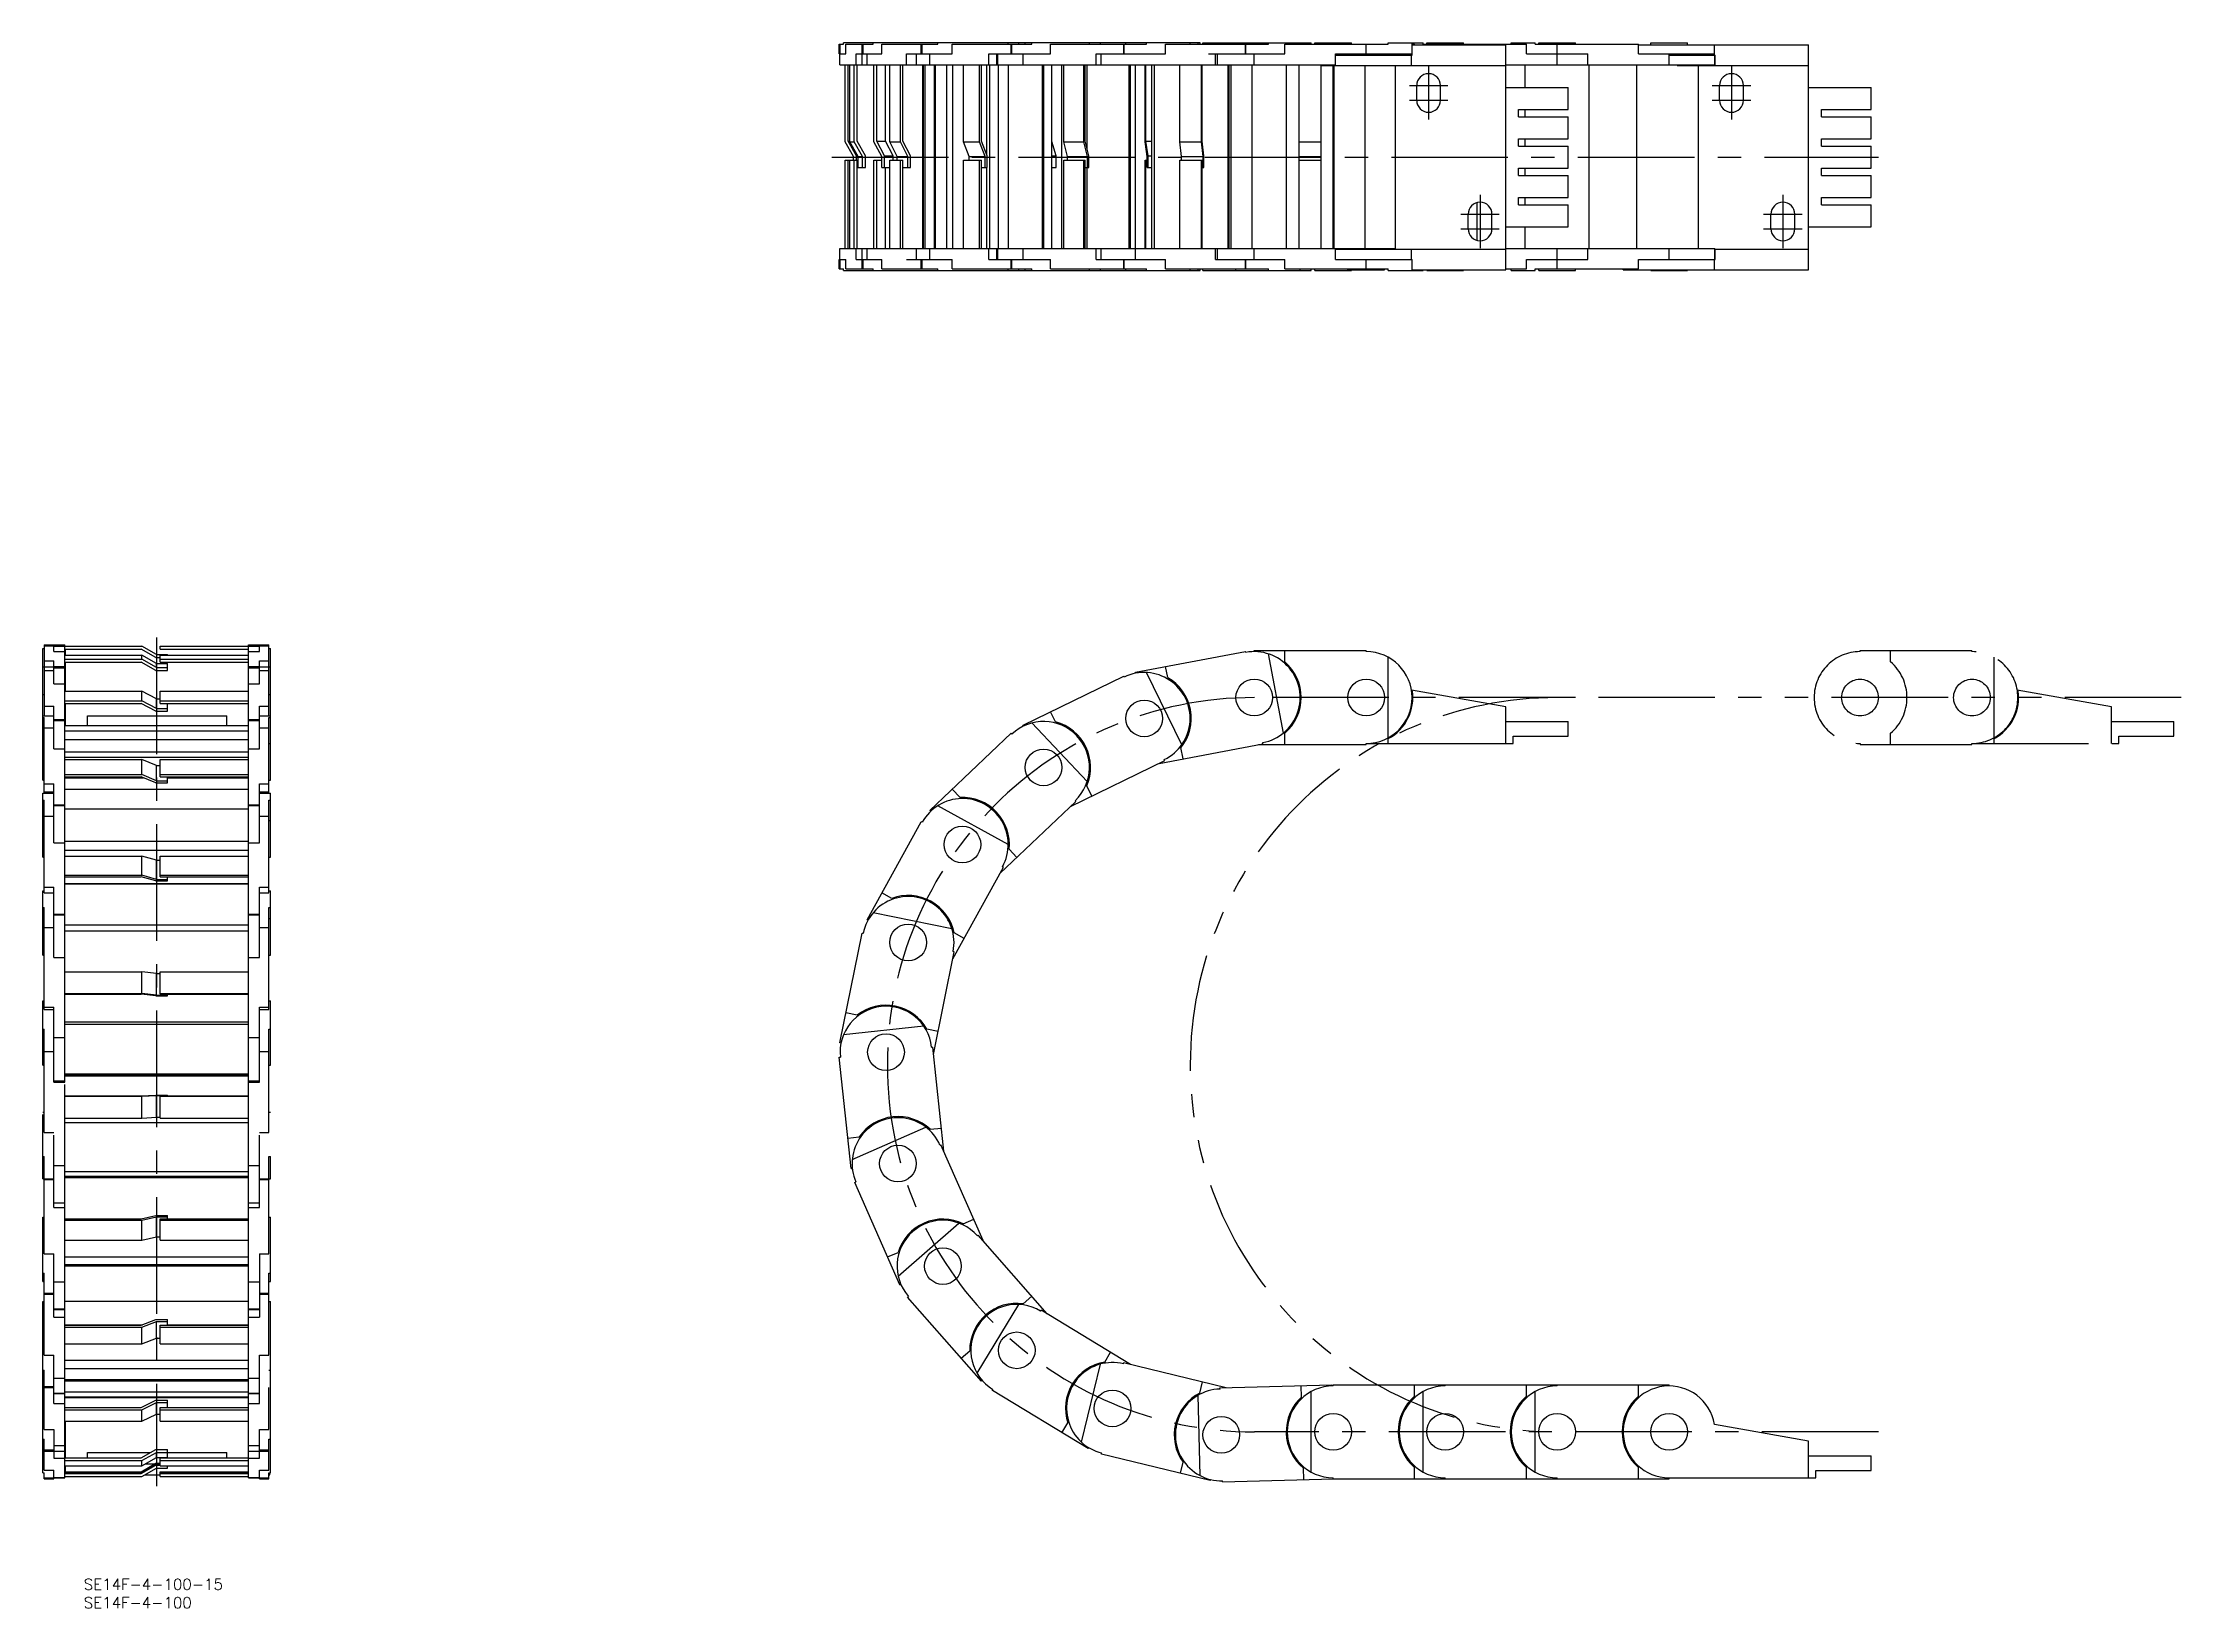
# Model space of a CAD drawing. Extents: x -31 to 551, y -35 to 391.
import ezdxf

# ---------------------------------------------------------------- set-up
doc = ezdxf.new("R2010")
doc.units = 0
doc.linetypes.add('CENTER', pattern=[50.8, 31.75, -6.35, 6.35, -6.35])
doc.linetypes.add('PHANTOM', pattern=[63.5, 31.75, -6.35, 6.35, -6.35, 6.35, -6.35])
doc.layers.get('0').update_dxf_attribs({"linetype": 'CONTINUOUS'})
doc.layers.add('CENTER', color=1, linetype='CENTER')
doc.styles.get("Standard").update_dxf_attribs({"font": 'txt.shx', "height": 3, "bigfont": 'bigfont.shx'})

msp = doc.modelspace()

# ---------------------------------------------------------------- texts
at = {"color": 7, "linetype": 'CONTINUOUS'}
for s, p in [('SE14F-4-100-15', (-19.84, -30.24)), ('SE14F-4-100', (-19.84, -35.24))]:
    msp.add_text(s, height=3, dxfattribs=at).set_placement(p)

# ---------------------------------------------------------------- linework, layer by layer
at = {"color": 7, "linetype": 'CONTINUOUS'}
for p, q in [((185.96, 388.14), (185.96, 390.74)), ((185.96, 390.74), (187.15, 390.74)), ((186.19, 388.14), (186.19, 390.74)), ((187.15, 390.74), (187.15, 391.14)), ((284.31, 391.14), (187.15, 391.14)), ((187.79, 388.14), (187.79, 390.74)), ((187.79, 390.74), (195.16, 390.74)), ((192.18, 388.14), (192.18, 390.74)), ((192.47, 388.14), (192.47, 390.74)), ((195.16, 390.74), (195.16, 391.14)), ((197.56, 388.14), (197.56, 390.74)), ((197.56, 390.74), (212.8, 390.74)), ((208.29, 388.14), (208.29, 390.74)), ((208.29, 388.14), (208.29, 390.74)), ((208.55, 388.14), (208.55, 390.74)), ((208.55, 388.14), (208.55, 390.74)), ((212.8, 390.74), (212.8, 391.14)), ((212.8, 390.74), (212.8, 391.14)), ((216.73, 388.14), (216.73, 390.74)), ((216.73, 388.14), (216.73, 390.74)), ((216.73, 390.74), (238.41, 390.74)), ((231.99, 390.74), (231.99, 391.14)), ((232.8, 388.14), (232.8, 390.74)), ((233, 388.14), (233, 390.74)), ((234.85, 390.74), (234.85, 391.14)), ((236.61, 390.74), (236.61, 391.14)), ((238.41, 390.74), (238.41, 391.14)), ((243.51, 388.14), (243.51, 390.74)), ((243.51, 390.74), (269.63, 390.74)), ((254.11, 390.74), (254.11, 391.14)), ((257.14, 390.74), (257.14, 391.14)), ((263.43, 388.14), (263.43, 390.74)), ((263.56, 388.14), (263.56, 390.74)), ((264.03, 390.74), (264.03, 391.14)), ((269.63, 390.74), (269.63, 391.14)), ((274.86, 388.14), (274.86, 390.74)), ((274.86, 390.74), (302.86, 390.74)), ((281.53, 390.74), (281.53, 391.14)), ((283.71, 390.74), (283.71, 391.14)), ((284.31, 390.74), (284.31, 391.14)), ((285.01, 390.74), (285.01, 391.14)), ((285.01, 391.14), (314.5, 391.14)), ((294, 390.74), (294, 391.14)), ((296.62, 388.14), (296.62, 390.74)), ((296.68, 388.14), (296.68, 390.74)), ((302.86, 390.74), (302.86, 391.14)), ((307.35, 388.14), (307.35, 390.74)), ((307.35, 390.74), (335.5, 390.74)), ((311.5, 390.74), (311.5, 391.14)), ((314.5, 390.74), (314.5, 391.14)), ((315.5, 390.74), (315.5, 391.14)), ((315.5, 391.14), (325.5, 391.14)), ((325.5, 390.74), (325.5, 391.14)), ((329.5, 388.14), (329.5, 390.74)), ((335.5, 390.74), (335.5, 391.14)), ((335.5, 391.14), (345, 391.14)), ((342, 388.14), (342, 391.14)), ((342, 390.74), (342.65, 390.74)), ((342, 390.62), (367.5, 390.62)), ((342.04, 387.79), (342.04, 390.62)), ((342.65, 390.62), (342.65, 390.74)), ((345, 390.74), (345, 391.14)), ((345, 390.74), (373.15, 390.74)), ((346, 390.74), (346, 391.14)), ((346, 391.14), (356, 391.14)), ((351, 390.62), (351, 390.74)), ((356, 390.74), (356, 391.14)), ((367.5, 329.32), (367.5, 390.62)), ((369, 390.74), (369, 391.14)), ((369, 391.14), (375.5, 391.14)), ((373.15, 388.14), (373.15, 390.74)), ((375.5, 390.74), (375.5, 391.14)), ((375.5, 390.74), (403.65, 390.74)), ((376.5, 390.74), (376.5, 391.14)), ((376.5, 391.14), (386.5, 391.14)), ((381.5, 385.14), (381.5, 390.74)), ((386.5, 390.74), (386.5, 391.14)), ((403.65, 388.14), (403.65, 390.74)), ((403.65, 390.62), (450, 390.62)), ((407, 390.62), (407, 391.14)), ((407, 391.14), (417, 391.14)), ((417, 390.62), (417, 391.14)), ((424.33, 387.79), (424.33, 390.62)), ((450, 329.32), (450, 390.62)), ((185.96, 388.14), (187.79, 388.14)), ((186.14, 385.14), (186.14, 388.14)), ((186.14, 385.14), (321.15, 385.14)), ((187.57, 364.14), (187.57, 385.14)), ((188.37, 364.36), (188.37, 385.14)), ((188.86, 364.14), (188.86, 385.14)), ((190.05, 364.14), (190.05, 385.14)), ((190.52, 385.14), (190.52, 388.14)), ((190.52, 388.14), (197.56, 388.14)), ((190.83, 364.36), (190.83, 385.14)), ((192.22, 385.14), (192.22, 388.14)), ((193.52, 385.14), (193.52, 388.14)), ((195.42, 364.14), (195.42, 385.14)), ((196.15, 364.36), (196.15, 385.14)), ((198.56, 364.36), (198.56, 385.14)), ((199.71, 364.14), (199.71, 385.14)), ((202.62, 364.14), (202.62, 385.14)), ((203.32, 364.36), (203.32, 385.14)), ((204.24, 385.14), (204.24, 388.14)), ((204.24, 385.14), (204.24, 388.14)), ((204.24, 388.14), (208.29, 388.14)), ((204.24, 388.14), (208.29, 388.14)), ((206.96, 385.14), (206.96, 388.14)), ((206.96, 385.14), (206.96, 388.14)), ((206.96, 388.14), (206.99, 388.14)), ((206.96, 388.14), (206.99, 388.14)), ((206.99, 385.14), (206.99, 388.14)), ((206.99, 385.14), (206.99, 388.14)), ((206.99, 388.14), (210.67, 388.14)), ((206.99, 388.14), (210.67, 388.14)), ((208.29, 388.14), (208.55, 388.14)), ((208.29, 388.14), (208.55, 388.14)), ((208.55, 388.14), (210.67, 388.14)), ((208.55, 388.14), (210.67, 388.14)), ((208.7, 335.14), (208.7, 385.14)), ((208.91, 335.14), (208.91, 385.14)), ((209.34, 335.14), (209.34, 385.14)), ((210.67, 385.14), (210.67, 388.14)), ((210.67, 385.14), (210.67, 388.14)), ((210.67, 388.14), (216.73, 388.14)), ((210.67, 388.14), (216.73, 388.14)), ((211.86, 335.14), (211.86, 385.14)), ((212.15, 335.14), (212.15, 385.14)), ((215.24, 335.14), (215.24, 385.14)), ((216.91, 335.14), (216.91, 385.14)), ((216.92, 335.14), (216.92, 385.14)), ((219.77, 364.14), (219.77, 385.14)), ((224.12, 364.14), (224.12, 385.14)), ((224.67, 364.36), (224.67, 385.14)), ((226.19, 360.54), (226.19, 385.14)), ((226.74, 385.14), (226.74, 388.14)), ((226.74, 388.14), (243.51, 388.14)), ((226.98, 335.14), (226.98, 385.14)), ((226.99, 335.14), (226.99, 385.14)), ((228.87, 385.14), (228.87, 388.14)), ((229.11, 385.14), (229.11, 388.14)), ((229.37, 335.14), (229.37, 385.14)), ((232.1, 335.14), (232.1, 385.14)), ((236.01, 385.14), (236.01, 388.14)), ((241.34, 335.14), (241.34, 385.14)), ((241.69, 335.14), (241.69, 385.14)), ((243.87, 335.14), (243.87, 385.14)), ((246.62, 335.14), (246.62, 385.14)), ((247.15, 364.14), (247.15, 385.14)), ((252.55, 364.14), (252.55, 385.14)), ((252.9, 364.36), (252.9, 385.14)), ((253.46, 362.13), (253.46, 385.14)), ((255.92, 385.14), (255.92, 388.14)), ((255.92, 388.14), (274.86, 388.14)), ((257.28, 385.14), (257.28, 388.14)), ((264.92, 335.14), (264.92, 385.14)), ((265.25, 335.14), (265.25, 385.14)), ((266.64, 335.14), (266.64, 385.14)), ((266.65, 385.14), (288.42, 385.14)), ((266.65, 385.14), (288.42, 385.14)), ((269.32, 364.14), (269.32, 385.14)), ((269.51, 364.36), (269.51, 385.14)), ((271.09, 335.14), (271.09, 385.14)), ((271.84, 335.14), (271.84, 385.14)), ((278.75, 364.14), (278.75, 385.14)), ((284.64, 364.14), (284.64, 385.14)), ((284.79, 364.36), (284.79, 385.14)), ((286.5, 388.14), (307.35, 388.14)), ((286.5, 385.14), (299, 385.14)), ((288.42, 385.14), (288.42, 388.14)), ((288.42, 385.14), (291.85, 385.14)), ((288.42, 385.14), (288.99, 385.14)), ((288.42, 385.14), (291.85, 385.14)), ((288.42, 385.14), (288.99, 385.14)), ((288.99, 385.14), (288.99, 388.14)), ((291.85, 335.14), (291.85, 385.14)), ((292.14, 335.14), (292.14, 385.14)), ((292.14, 385.14), (292.6, 385.14)), ((292.14, 385.14), (292.6, 385.14)), ((292.6, 385.14), (292.6, 385.14)), ((292.6, 385.14), (292.6, 385.14)), ((292.6, 385.14), (293.17, 385.14)), ((292.6, 385.14), (293.17, 385.14)), ((292.72, 335.14), (292.72, 385.14)), ((293.04, 385.14), (293.04, 385.14)), ((293.04, 385.14), (293.04, 385.14)), ((298.42, 335.14), (298.42, 385.14)), ((299, 385.14), (299, 388.14)), ((307.75, 335.14), (307.75, 385.14)), ((311.25, 335.14), (311.25, 385.14)), ((317.25, 335.14), (317.25, 385.14)), ((317.25, 384.97), (367.5, 384.97)), ((320.5, 335.14), (320.5, 384.97)), ((320.75, 335.14), (320.75, 384.97)), ((321.15, 385.14), (321.15, 388.14)), ((321.15, 388.14), (342, 388.14)), ((321.15, 387.79), (342.04, 387.79)), ((324.5, 387.79), (324.5, 388.14)), ((329.25, 335.14), (329.25, 384.97)), ((334.5, 387.79), (334.5, 388.14)), ((335.5, 387.79), (335.5, 388.14)), ((337.5, 334.97), (337.5, 384.97)), ((341.83, 384.97), (341.83, 387.79)), ((367.5, 385.14), (424.5, 385.14)), ((372.75, 378.97), (372.75, 385.14)), ((373.15, 388.14), (389.85, 388.14)), ((381.5, 385.14), (390.25, 385.14)), ((389.85, 385.14), (389.85, 388.14)), ((390.25, 335.14), (390.25, 385.14)), ((403.25, 335.14), (403.25, 385.14)), ((403.65, 388.14), (424.5, 388.14)), ((412, 385.14), (412, 388.14)), ((412, 387.79), (424.54, 387.79)), ((414.24, 384.97), (414.24, 385.14)), ((414.24, 384.97), (450, 384.97)), ((420, 335.14), (420, 384.97)), ((424.5, 385.14), (424.5, 387.79)), ((424.54, 384.97), (424.54, 387.79)), ((343.25, 375.47), (343.25, 379.47)), ((349.75, 375.47), (349.75, 379.47)), ((367.5, 378.97), (384.5, 378.97)), ((384.5, 372.97), (384.5, 378.97)), ((425.75, 375.47), (425.75, 379.47)), ((432.25, 375.47), (432.25, 379.47)), ((450, 378.97), (467, 378.97)), ((467, 372.97), (467, 378.97)), ((371, 370.97), (371, 372.97)), ((371, 372.97), (384.5, 372.97)), ((372.75, 370.97), (372.75, 372.97)), ((453.5, 370.97), (453.5, 372.97)), ((453.5, 372.97), (467, 372.97)), ((371, 370.97), (384.5, 370.97)), ((384.5, 364.97), (384.5, 370.97)), ((453.5, 370.97), (467, 370.97)), ((467, 364.97), (467, 370.97)), ((189.87, 360.14), (187.57, 364.14)), ((188.37, 364.36), (188.86, 364.36)), ((190.66, 360.36), (188.37, 364.36)), ((188.86, 364.14), (190.05, 364.14)), ((191.12, 360.14), (188.86, 364.14)), ((192.31, 360.14), (190.05, 364.14)), ((193.09, 360.36), (190.83, 364.36)), ((197.54, 360.14), (195.42, 364.14)), ((197.54, 360.14), (195.42, 364.14)), ((196.15, 364.36), (198.56, 364.36)), ((198.27, 360.36), (196.15, 364.36)), ((198.27, 360.36), (196.15, 364.36)), ((200.68, 360.36), (198.56, 364.36)), ((200.68, 360.36), (198.56, 364.36)), ((199.71, 364.14), (202.62, 364.14)), ((201.74, 360.14), (199.71, 364.14)), ((201.74, 360.14), (199.71, 364.14)), ((204.64, 360.14), (202.62, 364.14)), ((204.64, 360.14), (202.62, 364.14)), ((205.34, 360.36), (203.32, 364.36)), ((205.34, 360.36), (203.32, 364.36)), ((219.77, 364.14), (224.12, 364.14)), ((221.36, 360.14), (219.77, 364.14)), ((225.71, 360.14), (224.12, 364.14)), ((226.26, 360.36), (224.67, 364.36)), ((245.03, 360.36), (243.87, 364.26)), ((247.15, 364.14), (252.55, 364.14)), ((248.16, 360.14), (247.15, 364.14)), ((253.56, 360.14), (252.55, 364.14)), ((253.91, 360.36), (252.9, 364.36)), ((269.87, 360.14), (269.32, 364.14)), ((269.51, 364.36), (271.09, 364.36)), ((270.06, 360.36), (269.51, 364.36)), ((278.75, 364.14), (284.64, 364.14)), ((279.17, 360.14), (278.75, 364.14)), ((285.07, 360.14), (284.64, 364.14)), ((285.22, 360.36), (284.79, 364.36)), ((311.25, 364.14), (317.25, 364.14)), ((371, 362.97), (371, 364.97)), ((371, 364.97), (384.5, 364.97)), ((371, 362.97), (384.5, 362.97)), ((372.75, 362.97), (372.75, 364.97)), ((384.5, 356.97), (384.5, 362.97)), ((453.5, 362.97), (453.5, 364.97)), ((453.5, 364.97), (467, 364.97)), ((453.5, 362.97), (467, 362.97)), ((467, 356.97), (467, 362.97)), ((187.57, 335.14), (187.57, 359.14)), ((187.57, 359.14), (190.83, 359.14)), ((188.37, 335.14), (188.37, 359.14)), ((188.86, 335.14), (188.86, 359.14)), ((189.87, 359.14), (189.87, 360.14)), ((190.05, 335.14), (190.05, 359.14)), ((190.66, 359.14), (190.66, 360.36)), ((190.66, 360.36), (191, 360.36)), ((190.83, 335.14), (190.83, 359.14)), ((190.83, 357.14), (193.09, 357.14)), ((191.12, 357.14), (191.12, 360.14)), ((191.12, 360.14), (192.31, 360.14)), ((191.3, 357.14), (191.3, 357.14)), ((191.3, 357.14), (191.3, 357.14)), ((192.31, 357.14), (192.31, 360.14)), ((193.09, 357.14), (193.09, 360.36)), ((195.42, 335.14), (195.42, 359.14)), ((195.42, 359.14), (197.54, 359.14)), ((196.15, 335.14), (196.15, 359.14)), ((197.54, 357.14), (197.54, 360.14)), ((197.54, 357.14), (198.27, 357.14)), ((197.54, 357.14), (198.27, 357.14)), ((198.27, 357.14), (198.27, 360.36)), ((198.27, 360.36), (200.68, 360.36)), ((198.27, 357.14), (199.71, 357.14)), ((198.27, 357.14), (199.71, 357.14)), ((198.56, 335.14), (198.56, 357.14)), ((199.71, 335.14), (199.71, 359.14)), ((199.71, 359.14), (202.62, 359.14)), ((199.71, 359.14), (202.62, 359.14)), ((200.68, 359.14), (200.68, 360.36)), ((201.74, 359.14), (201.74, 360.14)), ((201.74, 360.14), (204.64, 360.14)), ((202.62, 335.14), (202.62, 359.14)), ((202.62, 359.14), (203.32, 359.14)), ((202.62, 359.14), (203.32, 359.14)), ((203.32, 335.14), (203.32, 359.14)), ((203.32, 357.14), (204.64, 357.14)), ((203.32, 357.14), (204.64, 357.14)), ((204.64, 357.14), (204.64, 360.14)), ((204.64, 357.14), (205.34, 357.14)), ((204.64, 357.14), (205.34, 357.14)), ((205.34, 357.14), (205.34, 360.36)), ((219.77, 335.14), (219.77, 359.14)), ((219.77, 359.14), (224.67, 359.14)), ((221.36, 359.14), (221.36, 360.14)), ((221.36, 359.14), (221.36, 360.14)), ((221.36, 360.14), (225.71, 360.14)), ((224.12, 335.14), (224.12, 359.14)), ((224.67, 335.14), (224.67, 359.14)), ((224.67, 357.14), (226.26, 357.14)), ((225.71, 357.14), (225.71, 360.14)), ((225.71, 357.14), (225.71, 360.14)), ((226.19, 335.14), (226.19, 357.14)), ((226.26, 357.14), (226.26, 360.36)), ((226.26, 357.14), (226.26, 360.36)), ((243.87, 360.36), (245.03, 360.36)), ((243.87, 357.14), (245.03, 357.14)), ((243.87, 357.14), (245.03, 357.14)), ((245.03, 357.14), (245.03, 360.36)), ((247.15, 335.14), (247.15, 359.14)), ((247.15, 359.14), (252.9, 359.14)), ((248.16, 359.14), (248.16, 360.14)), ((248.16, 359.14), (248.16, 360.14)), ((248.16, 360.14), (253.56, 360.14)), ((252.55, 335.14), (252.55, 359.14)), ((252.9, 335.14), (252.9, 359.14)), ((252.9, 357.14), (253.91, 357.14)), ((253.46, 335.14), (253.46, 357.14)), ((253.56, 357.14), (253.56, 360.14)), ((253.91, 357.14), (253.91, 360.36)), ((269.32, 335.14), (269.32, 359.14)), ((269.32, 359.14), (269.87, 359.14)), ((269.51, 335.14), (269.51, 359.14)), ((269.87, 357.14), (269.87, 360.14)), ((269.87, 357.14), (271.09, 357.14)), ((270.06, 357.14), (270.06, 360.36)), ((270.06, 360.36), (271.09, 360.36)), ((278.75, 359.14), (284.79, 359.14)), ((278.75, 335.14), (278.75, 359.14)), ((279.17, 359.14), (279.17, 360.14)), ((279.17, 360.14), (285.07, 360.14)), ((284.64, 335.14), (284.64, 359.14)), ((284.79, 335.14), (284.79, 359.14)), ((284.79, 357.14), (285.22, 357.14)), ((285.07, 357.14), (285.07, 360.14)), ((285.22, 357.14), (285.22, 360.36)), ((311.25, 360.14), (317.25, 360.14)), ((311.25, 359.14), (317.25, 359.14)), ((371, 354.97), (371, 356.97)), ((371, 356.97), (384.5, 356.97)), ((372.75, 354.97), (372.75, 356.97)), ((453.5, 354.97), (453.5, 356.97)), ((453.5, 356.97), (467, 356.97)), ((371, 354.97), (384.5, 354.97)), ((384.5, 348.97), (384.5, 354.97)), ((453.5, 354.97), (467, 354.97)), ((467, 348.97), (467, 354.97)), ((357.25, 340.47), (357.25, 344.47)), ((359.75, 337.31), (359.75, 347.63)), ((363.75, 340.47), (363.75, 344.47)), ((371, 346.97), (371, 348.97)), ((371, 348.97), (384.5, 348.97)), ((371, 346.97), (384.5, 346.97)), ((372.75, 346.97), (372.75, 348.97)), ((384.5, 340.97), (384.5, 346.97)), ((439.75, 340.47), (439.75, 344.47)), ((446.25, 340.47), (446.25, 344.47)), ((453.5, 346.97), (453.5, 348.97)), ((453.5, 348.97), (467, 348.97)), ((453.5, 346.97), (467, 346.97)), ((467, 340.97), (467, 346.97)), ((367.5, 340.97), (384.5, 340.97)), ((372.75, 335.14), (372.75, 340.97)), ((450, 340.97), (467, 340.97)), ((185.96, 329.54), (185.96, 332.14)), ((185.96, 332.14), (187.79, 332.14)), ((186.14, 335.14), (337.5, 335.14)), ((186.14, 332.14), (186.14, 335.14)), ((186.19, 329.54), (186.19, 332.14)), ((187.79, 329.54), (187.79, 332.14)), ((190.52, 332.14), (190.52, 335.14)), ((190.52, 332.14), (197.56, 332.14)), ((192.18, 329.54), (192.18, 332.14)), ((192.22, 332.14), (192.22, 335.14)), ((192.47, 329.54), (192.47, 332.14)), ((193.52, 332.14), (193.52, 335.14)), ((197.56, 329.54), (197.56, 332.14)), ((204.24, 332.14), (216.73, 332.14)), ((206.96, 332.15), (206.96, 335.14)), ((206.99, 332.14), (206.99, 335.14)), ((208.29, 329.54), (208.29, 332.14)), ((208.55, 329.54), (208.55, 332.14)), ((210.67, 332.14), (210.67, 335.14)), ((216.73, 329.54), (216.73, 332.14)), ((226.74, 332.14), (226.74, 335.14)), ((226.74, 332.14), (243.51, 332.14)), ((228.87, 332.15), (228.87, 335.14)), ((229.11, 332.15), (229.11, 335.14)), ((232.8, 329.54), (232.8, 332.14)), ((233, 329.54), (233, 332.14)), ((236.01, 332.14), (236.01, 335.14)), ((243.51, 329.54), (243.51, 332.14)), ((255.92, 332.14), (255.92, 335.14)), ((255.92, 332.14), (274.86, 332.14)), ((257.28, 332.15), (257.28, 335.14)), ((263.43, 329.54), (263.43, 332.14)), ((263.56, 329.54), (263.56, 332.14)), ((266.65, 332.14), (266.65, 335.14)), ((274.86, 329.54), (274.86, 332.14)), ((288.42, 332.14), (288.42, 335.14)), ((288.42, 332.14), (288.42, 335.14)), ((288.42, 332.14), (296.62, 332.14)), ((288.42, 332.14), (296.62, 332.14)), ((288.99, 332.15), (288.99, 335.14)), ((288.99, 332.15), (288.99, 335.14)), ((296.62, 329.54), (296.62, 332.14)), ((296.62, 329.54), (296.62, 332.14)), ((296.62, 332.14), (296.68, 332.14)), ((296.62, 332.14), (296.68, 332.14)), ((296.68, 329.54), (296.68, 332.14)), ((296.68, 329.54), (296.68, 332.14)), ((296.68, 332.14), (299, 332.14)), ((296.68, 332.14), (300.26, 332.14)), ((296.68, 332.14), (300.26, 332.14)), ((299, 332.14), (299, 335.14)), ((299, 332.14), (307.35, 332.14)), ((307.35, 329.54), (307.35, 332.14)), ((321.15, 332.14), (321.15, 335.14)), ((321.15, 334.97), (367.5, 334.97)), ((321.15, 332.14), (342.04, 332.14)), ((328.85, 334.97), (328.85, 335.14)), ((329.5, 329.54), (329.5, 332.14)), ((341.83, 332.14), (341.83, 334.97)), ((342, 329.14), (342, 332.14)), ((342.04, 329.32), (342.04, 332.14)), ((367.5, 335.14), (424.5, 335.14)), ((373.15, 329.54), (373.15, 332.14)), ((373.15, 332.14), (389.85, 332.14)), ((381.5, 329.54), (381.5, 335.14)), ((389.85, 332.14), (389.85, 335.14)), ((403.65, 329.54), (403.65, 332.14)), ((403.65, 332.14), (424.54, 332.14)), ((412, 332.14), (412, 335.14)), ((424.33, 329.32), (424.33, 332.14)), ((424.5, 332.14), (424.5, 335.14)), ((424.5, 334.97), (424.54, 334.97)), ((424.54, 332.14), (424.54, 334.97)), ((424.54, 334.97), (450, 334.97)), ((185.96, 329.54), (187.15, 329.54)), ((187.15, 329.14), (187.15, 329.54)), ((187.15, 329.14), (284.31, 329.14)), ((187.79, 329.54), (195.16, 329.54)), ((195.16, 329.14), (195.16, 329.54)), ((197.56, 329.54), (212.8, 329.54)), ((212.8, 329.14), (212.8, 329.54)), ((216.73, 329.54), (238.41, 329.54)), ((231.99, 329.14), (231.99, 329.54)), ((234.85, 329.14), (234.85, 329.54)), ((236.61, 329.14), (236.61, 329.54)), ((238.41, 329.14), (238.41, 329.54)), ((243.51, 329.54), (269.63, 329.54)), ((254.11, 329.14), (254.11, 329.54)), ((257.14, 329.14), (257.14, 329.54)), ((264.03, 329.14), (264.03, 329.54)), ((269.63, 329.14), (269.63, 329.54)), ((274.86, 329.54), (296.62, 329.54)), ((274.86, 329.54), (302.86, 329.54)), ((281.53, 329.14), (281.53, 329.54)), ((281.53, 329.14), (281.53, 329.54)), ((283.71, 329.14), (283.71, 329.54)), ((283.71, 329.14), (283.71, 329.54)), ((284.31, 329.14), (284.31, 329.54)), ((284.31, 329.14), (284.31, 329.54)), ((284.93, 329.54), (284.93, 329.54)), ((284.93, 329.54), (284.93, 329.54)), ((285.01, 329.14), (285.01, 329.54)), ((285.01, 329.14), (285.01, 329.54)), ((285.01, 329.14), (285.15, 329.14)), ((285.01, 329.14), (285.15, 329.14)), ((285.15, 329.14), (294, 329.14)), ((285.15, 329.14), (294, 329.14)), ((289.66, 329.54), (289.66, 329.54)), ((289.66, 329.54), (289.66, 329.54)), ((294, 329.14), (294, 329.54)), ((294, 329.14), (304, 329.14)), ((296.62, 329.54), (296.68, 329.54)), ((296.62, 329.54), (296.68, 329.54)), ((296.68, 329.54), (302.86, 329.54)), ((302.86, 329.14), (302.86, 329.54)), ((302.86, 329.14), (302.86, 329.54)), ((302.86, 329.14), (311.5, 329.14)), ((302.86, 329.14), (311.5, 329.14)), ((307.35, 329.54), (335.5, 329.54)), ((311.5, 329.14), (311.5, 329.54)), ((311.5, 329.14), (311.5, 329.54)), ((311.5, 329.14), (314.5, 329.14)), ((311.8, 329.54), (311.8, 329.54)), ((311.8, 329.54), (311.8, 329.54)), ((311.89, 329.54), (311.89, 329.54)), ((311.89, 329.54), (311.89, 329.54)), ((314.5, 329.14), (314.5, 329.54)), ((315.5, 329.14), (315.5, 329.54)), ((315.5, 329.14), (315.5, 329.54)), ((315.5, 329.14), (325.5, 329.14)), ((315.5, 329.14), (325.5, 329.14)), ((320.5, 329.54), (320.5, 329.54)), ((324.5, 329.32), (324.5, 329.54)), ((324.5, 329.32), (334.5, 329.32)), ((325.5, 329.14), (325.5, 329.32)), ((334.5, 329.32), (334.5, 329.54)), ((335.5, 329.14), (335.5, 329.54)), ((335.5, 329.14), (345, 329.14)), ((342, 329.32), (367.5, 329.32)), ((345, 329.14), (345, 329.32)), ((346, 329.14), (346, 329.32)), ((346, 329.14), (356, 329.14)), ((356, 329.14), (356, 329.32)), ((367.5, 329.54), (373.15, 329.54)), ((369, 329.14), (369, 329.54)), ((369, 329.14), (375.5, 329.14)), ((375.5, 329.14), (375.5, 329.54)), ((375.5, 329.54), (403.65, 329.54)), ((376.5, 329.14), (376.5, 329.54)), ((376.5, 329.14), (386.5, 329.14)), ((386.5, 329.14), (386.5, 329.54)), ((399.5, 329.32), (399.5, 329.54)), ((399.5, 329.32), (424.33, 329.32)), ((407, 329.14), (407, 329.32)), ((407, 329.14), (417, 329.14)), ((417, 329.14), (417, 329.32)), ((424.33, 329.32), (450, 329.32)), ((-31, 190.3), (-31, 226.2)), ((-31, 226.2), (-30.6, 226.2)), ((-30.6, 227.12), (-25, 227.12)), ((-30.6, 227.12), (-30.6, 207.8)), ((-30.6, 226.89), (-28, 226.89)), ((-30.6, 226.89), (-28, 226.89)), ((-30.6, 222.78), (-28, 222.78)), ((-28, 225.34), (-28, 227.12)), ((-28, 226.82), (-25, 226.82)), ((-28, 225.34), (-25, 225.34)), ((-28, 216.5), (-28, 222.78)), ((-25, 108.04), (-25, 227.12)), ((-25, 226.82), (-4, 226.82)), ((-25, 226.01), (-4.21, 226.01)), ((-25, 224.32), (-4, 224.32)), ((-25, 223.21), (-4, 223.21)), ((-25, 222.42), (-4.21, 222.42)), ((-24.83, 224.32), (-24.83, 226.01)), ((-24.83, 214.52), (-24.83, 222.42)), ((-0.21, 223.71), (-4.21, 226.01)), ((-0.21, 220.15), (-4.21, 222.42)), ((0, 224.51), (-4, 226.82)), ((-4, 223.21), (-4, 224.32)), ((0, 222.05), (-4, 224.32)), ((0, 220.94), (-4, 223.21)), ((-0.21, 223.71), (1, 223.71)), ((0, 224.51), (3, 224.51)), ((0, 220.94), (0, 222.05)), ((0, 220.94), (0, 222.05)), ((0, 222.05), (3, 222.05)), ((1, 226.01), (1, 226.82)), ((1, 226.82), (25, 226.82)), ((1, 226.01), (25, 226.01)), ((1, 222.42), (1, 224.32)), ((1, 224.32), (25, 224.32)), ((1, 223.21), (25, 223.21)), ((1, 222.42), (25, 222.42)), ((3, 224.32), (3, 224.51)), ((3, 220.15), (3, 222.05)), ((25, 0.23), (25, 227.12)), ((25, 227.12), (30.6, 227.12)), ((25, 226.82), (28, 226.82)), ((25, 225.34), (28, 225.34)), ((28, 225.34), (28, 227.12)), ((28, 226.89), (30.6, 226.89)), ((28, 216.5), (28, 222.78)), ((28, 222.78), (30.6, 222.78)), ((30.6, 207.8), (30.6, 227.12)), ((30.6, 226.2), (31, 226.2)), ((31, 190.3), (31, 226.2)), ((266.65, 219.71), (296.62, 225.38)), ((296.68, 225.08), (296.62, 225.38)), ((299, 225.6), (329.5, 225.6)), ((299, 225.3), (299, 225.6)), ((306.93, 203.14), (302.86, 224.69)), ((307.35, 222.5), (307.35, 225.6)), ((329.5, 225.3), (329.5, 225.6)), ((335.5, 201.83), (335.5, 223.77)), ((-31, 221.13), (-30.6, 221.13)), ((-31, 219.32), (-31, 219.32)), ((-30.6, 221.15), (-28, 221.15)), ((-30.6, 220.16), (-28, 220.16)), ((-28, 221.23), (-25, 221.23)), ((-28, 220.93), (-25, 220.93)), ((-28, 216.5), (-25, 216.5)), ((-28, 216.5), (-25, 216.5)), ((-0.21, 220.15), (3, 220.15)), ((0, 220.94), (3, 220.94)), ((25, 221.23), (28, 221.23)), ((25, 220.93), (28, 220.93)), ((25, 216.5), (28, 216.5)), ((28, 221.15), (30.6, 221.15)), ((28, 220.16), (30.6, 220.16)), ((30.6, 221.13), (31, 221.13)), ((236.01, 205.29), (263.43, 218.64)), ((263.56, 218.37), (263.43, 218.64)), ((266.71, 219.42), (266.65, 219.71)), ((279.23, 199.9), (269.63, 219.62)), ((275.43, 218.22), (274.86, 221.26)), ((-31, 213.65), (-30.6, 213.65)), ((-30.6, 210.46), (-28, 210.46)), ((-28, 198.83), (-28, 210.46)), ((-25, 214.52), (-4, 214.52)), ((-25, 211.9), (-4, 211.9)), ((-25, 211.18), (-4.21, 211.18)), ((-24.83, 205.21), (-24.83, 211.18)), ((-0.21, 209.1), (-4.21, 211.18)), ((-4, 211.9), (-4, 214.52)), ((0, 212.45), (-4, 214.52)), ((0, 209.82), (-4, 211.9)), ((0, 209.82), (0, 212.45)), ((0, 209.82), (0, 212.45)), ((0, 212.45), (1, 212.45)), ((0, 209.82), (3, 209.82)), ((1, 211.18), (1, 214.52)), ((1, 214.52), (25, 214.52)), ((1, 211.9), (25, 211.9)), ((1, 211.18), (25, 211.18)), ((3, 209.82), (3, 211.18)), ((3, 209.82), (3, 211.18)), ((3, 209.1), (3, 209.82)), ((3, 209.1), (3, 209.82)), ((28, 198.83), (28, 210.46)), ((28, 210.46), (30.6, 210.46)), ((30.6, 213.65), (31, 213.65)), ((367.5, 210.3), (341.83, 214.83)), ((367.5, 200.3), (367.5, 210.3)), ((-31, 207.8), (-28, 207.8)), ((-31, 207.38), (-30.6, 207.38)), ((-31, 207.38), (-30.6, 207.38)), ((-30.6, 186.8), (-30.6, 207.38)), ((-30.6, 204.36), (-30.6, 207.38)), ((-30.6, 204.58), (-28, 204.58)), ((-28, 206.8), (-25, 206.8)), ((-28, 206.53), (-25, 206.53)), ((-25, 205.21), (25, 205.21)), ((-18.83, 205.21), (-18.83, 207.82)), ((-18.83, 207.82), (19.18, 207.82)), ((-0.21, 209.1), (3, 209.1)), ((19.18, 205.21), (19.18, 207.82)), ((25, 206.8), (28, 206.8)), ((25, 206.53), (28, 206.53)), ((27.99, 206.43), (27.99, 206.53)), ((27.99, 206.43), (27.99, 206.53)), ((27.99, 206.43), (28, 206.43)), ((27.99, 206.43), (28, 206.43)), ((28, 207.8), (31, 207.8)), ((28, 204.58), (30.6, 204.58)), ((30.6, 186.8), (30.6, 207.38)), ((30.6, 207.38), (31, 207.38)), ((236.14, 205.02), (236.01, 205.29)), ((253.51, 189.96), (238.41, 205.87)), ((244.87, 206.16), (243.51, 208.95)), ((367.5, 206.3), (384.5, 206.3)), ((384.5, 202.3), (384.5, 206.3)), ((-31, 203.65), (-31, 203.65)), ((-31, 203.65), (-31, 203.65)), ((-31, 200.3), (-30.6, 200.3)), ((-28, 198.83), (-25, 198.83)), ((-25, 203.7), (25, 203.7)), ((-25, 201.33), (25, 201.33)), ((25, 198.83), (28, 198.83)), ((30.6, 200.3), (31, 200.3)), ((210.67, 182.07), (232.8, 203.07)), ((233, 202.85), (232.8, 203.07)), ((273.09, 194.87), (301.38, 200.22)), ((279.61, 196.11), (279.04, 199.15)), ((300.2, 200), (329.5, 200)), ((301.38, 200.22), (301.32, 200.52)), ((307.35, 200), (307.35, 203.1)), ((329.5, 200.3), (369.5, 200.3)), ((329.5, 200), (329.5, 200.3)), ((335.5, 200.3), (335.5, 201.61)), ((369.5, 202.3), (384.5, 202.3)), ((369.5, 200.3), (369.5, 202.3)), ((-25, 197.99), (25, 197.99)), ((-25, 196.53), (25, 196.53)), ((-25, 195.93), (-4, 195.93)), ((-4, 191.8), (-4, 195.93)), ((0, 194.25), (-4, 195.93)), ((0, 190.12), (0, 194.25)), ((0, 194.25), (1, 194.25)), ((1, 191.22), (1, 195.93)), ((1, 195.93), (25, 195.93)), ((248.99, 183.14), (274.63, 195.62)), ((274.63, 195.62), (274.5, 195.89)), ((-31, 190.3), (-30.6, 190.3)), ((-31, 169.3), (-31, 186.8)), ((-31, 186.8), (-28, 186.8)), ((-30.6, 189.33), (-28, 189.33)), ((-30.6, 187.08), (-28, 187.08)), ((-28, 173.19), (-28, 189.33)), ((-25, 191.8), (-4, 191.8)), ((-25, 191.22), (-4.21, 191.22)), ((-25, 190.95), (-3.56, 190.95)), ((-25, 187.89), (25, 187.89)), ((-0.21, 189.54), (-4.21, 191.22)), ((0, 190.12), (-4, 191.8)), ((-0.21, 189.54), (3, 189.54)), ((0, 190.12), (3, 190.12)), ((1, 191.8), (25, 191.8)), ((1, 191.22), (25, 191.22)), ((3, 189.54), (3, 191.22)), ((3, 190.95), (25, 190.95)), ((28, 173.19), (28, 189.33)), ((28, 189.33), (30.6, 189.33)), ((28, 187.08), (30.6, 187.08)), ((28, 187.08), (30.6, 187.08)), ((28, 186.8), (31, 186.8)), ((28, 186.8), (31, 186.8)), ((30.6, 190.3), (31, 190.3)), ((31, 169.3), (31, 186.8)), ((218.86, 185.57), (216.73, 187.82)), ((254.72, 185.93), (253.36, 188.71)), ((-31, 184.86), (-30.6, 184.86)), ((-30.6, 159.61), (-30.6, 184.86)), ((-28, 183.58), (-25, 183.58)), ((-28, 183.37), (-25, 183.37)), ((-25, 182.5), (25, 182.5)), ((25, 183.58), (28, 183.58)), ((25, 183.58), (28, 183.58)), ((25, 183.37), (28, 183.37)), ((25, 183.37), (28, 183.37)), ((30.6, 159.61), (30.6, 184.86)), ((30.6, 184.86), (31, 184.86)), ((210.88, 181.85), (210.67, 182.07)), ((231.99, 172.73), (212.8, 183.34)), ((229.73, 164.86), (250.42, 184.5)), ((250.42, 184.5), (250.21, 184.71)), ((-31, 179.3), (-30.6, 179.3)), ((-30.6, 161.11), (-30.6, 180.5)), ((-30.6, 180.5), (-28, 180.5)), ((28, 180.5), (30.6, 180.5)), ((30.6, 179.3), (31, 179.3)), ((193.52, 152.29), (208.29, 178.98)), ((208.55, 178.84), (208.29, 178.98)), ((-31, 169.3), (-30.6, 169.3)), ((-28, 173.19), (-25, 173.19)), ((-25, 173.72), (25, 173.72)), ((-25, 171.26), (25, 171.26)), ((-25, 169.63), (-4, 169.63)), ((-4, 164.38), (-4, 169.63)), ((0, 168.51), (-4, 169.63)), ((0, 168.51), (-4, 169.63)), ((1, 163.99), (1, 169.63)), ((1, 169.63), (25, 169.63)), ((25, 173.19), (28, 173.19)), ((25, 173.19), (28, 173.19)), ((30.6, 169.3), (31, 169.3)), ((234.35, 169.25), (232.22, 171.5)), ((-25, 164.38), (-4, 164.38)), ((-25, 163.99), (-4.21, 163.99)), ((-0.21, 162.88), (-4.21, 163.99)), ((0, 163.26), (-4, 164.38)), ((0, 163.26), (0, 168.51)), ((0, 168.51), (1, 168.51)), ((0, 163.26), (3, 163.26)), ((1, 164.38), (25, 164.38)), ((1, 163.99), (25, 163.99)), ((3, 162.88), (3, 163.99)), ((216.88, 141.63), (230.69, 166.59)), ((230.69, 166.59), (230.42, 166.73)), ((-31, 142.61), (-31, 160.11)), ((-31, 160.11), (-30.6, 160.11)), ((-30.6, 161.11), (-28, 161.11)), ((-30.6, 159.61), (-28, 159.61)), ((-28, 141.96), (-28, 161.11)), ((-25, 162.12), (25, 162.12)), ((-25, 162.02), (25, 162.02)), ((-0.21, 162.88), (3, 162.88)), ((28, 153.81), (28, 161.11)), ((28, 153.81), (28, 161.11)), ((28, 161.11), (30.6, 161.11)), ((28, 159.61), (30.6, 159.61)), ((30.6, 160.11), (31, 160.11)), ((31, 142.61), (31, 160.11)), ((200.28, 158.1), (197.56, 159.6)), ((-31, 155.66), (-30.6, 155.66)), ((-31, 152.61), (-30.6, 152.61)), ((-30.6, 127.82), (-30.6, 155.66)), ((-28, 153.81), (-25, 153.81)), ((-28, 153.66), (-25, 153.66)), ((25, 153.81), (28, 153.81)), ((25, 153.81), (28, 153.81)), ((25, 153.66), (28, 153.66)), ((25, 153.66), (28, 153.66)), ((27.99, 153.46), (27.99, 153.66)), ((27.99, 153.46), (27.99, 153.66)), ((27.99, 153.46), (28, 153.46)), ((27.99, 153.46), (28, 153.46)), ((28, 153.66), (28, 153.81)), ((28, 153.66), (28, 153.81)), ((28, 141.96), (28, 153.66)), ((28, 141.96), (28, 153.66)), ((28, 150.08), (28, 153.46)), ((28, 150.08), (28, 153.46)), ((30.6, 127.82), (30.6, 155.66)), ((30.6, 155.66), (31, 155.66)), ((30.6, 152.61), (31, 152.61)), ((193.78, 152.15), (193.52, 152.29)), ((216.66, 149.81), (195.16, 154.15)), ((-30.6, 150.14), (-28, 150.14)), ((-25, 150.86), (25, 150.86)), ((-25, 149.22), (25, 149.22)), ((28, 141.96), (28, 150.14)), ((28, 141.96), (28, 150.14)), ((28, 150.14), (30.6, 150.14)), ((186.14, 118.73), (192.18, 148.63)), ((192.47, 148.57), (192.18, 148.63)), ((219.96, 147.21), (217.25, 148.71)), ((-31, 142.61), (-30.6, 142.61)), ((-28, 141.96), (-25, 141.96)), ((25, 141.96), (28, 141.96)), ((30.6, 142.61), (31, 142.61)), ((211.63, 115.6), (217.27, 143.56)), ((217.27, 143.56), (216.98, 143.62)), ((-25, 138.08), (-4, 138.08)), ((-4, 132.19), (-4, 138.08)), ((0, 137.62), (-4, 138.08)), ((0, 131.74), (0, 137.62)), ((0, 137.62), (1, 137.62)), ((1, 132.04), (1, 138.08)), ((1, 138.08), (25, 138.08)), ((-31, 112.71), (-31, 130.21)), ((-31, 130.21), (-30.6, 130.21)), ((-30.6, 128.43), (-28, 128.43)), ((-28, 108.04), (-28, 128.43)), ((-25, 132.19), (-4, 132.19)), ((-25, 132.04), (-4.21, 132.04)), ((-0.21, 131.58), (-4.21, 132.04)), ((0, 131.74), (-4, 132.19)), ((-0.21, 131.58), (3, 131.58)), ((0, 131.74), (3, 131.74)), ((1, 132.19), (25, 132.19)), ((1, 132.04), (25, 132.04)), ((3, 131.58), (3, 132.04)), ((28, 108.04), (28, 128.43)), ((28, 128.43), (30.6, 128.43)), ((30.6, 130.21), (31, 130.21)), ((31, 112.71), (31, 130.21)), ((31, 122.51), (31, 130.21)), ((-31, 122.51), (-30.6, 122.51)), ((-30.6, 127.82), (-28, 127.82)), ((-30.6, 94.32), (-30.6, 122.51)), ((-25, 124.49), (25, 124.49)), ((-25, 123.82), (25, 123.82)), ((28, 127.82), (30.6, 127.82)), ((30.6, 94.32), (30.6, 122.51)), ((30.6, 122.51), (31, 122.51)), ((187.15, 120.99), (208.95, 123.34)), ((190.83, 126.3), (187.79, 126.92)), ((212.89, 121.85), (209.85, 122.47)), ((-28, 120.25), (-25, 120.25)), ((-28, 120.19), (-25, 120.19)), ((25, 120.25), (28, 120.25)), ((25, 120.19), (28, 120.19)), ((186.44, 118.67), (186.14, 118.73)), ((211.12, 117.53), (211.42, 117.57)), ((214.47, 89.21), (211.42, 117.57)), ((-31, 112.71), (-30.6, 112.71)), ((-30.6, 116.38), (-28, 116.38)), ((-30.6, 116.35), (-28, 116.35)), ((28, 116.38), (30.6, 116.38)), ((28, 116.35), (30.6, 116.35)), ((30.6, 112.71), (31, 112.71)), ((185.96, 114.83), (186.26, 114.86)), ((189.22, 84.51), (185.96, 114.83)), ((-28, 108.04), (-25, 108.04)), ((-27.99, 108.37), (-25, 108.37)), ((-25, 110.35), (25, 110.35)), ((-25, 110.01), (25, 110.01)), ((-25, 109.74), (25, 109.74)), ((-25, 0.23), (-25, 107.36)), ((25, 108.37), (27.99, 108.37)), ((25, 108.04), (28, 108.04)), ((-31, 99.89), (-30.6, 99.89)), ((-31, 81.7), (-31, 99.2)), ((-25, 104.28), (-4.21, 104.28)), ((-25, 104.2), (-4, 104.2)), ((-4.21, 104.28), (-0.21, 104.53)), ((-4, 104.2), (0, 104.44)), ((-4, 98.23), (-4, 104.2)), ((-0.21, 104.53), (3, 104.53)), ((0, 98.48), (0, 104.44)), ((0, 104.44), (3, 104.44)), ((1, 104.2), (1, 104.28)), ((1, 104.28), (25, 104.28)), ((1, 98.23), (1, 104.2)), ((1, 104.2), (25, 104.2)), ((3, 104.28), (3, 104.53)), ((30.6, 99.89), (31, 99.89)), ((-30.6, 94.32), (-28, 94.32)), ((-28, 73.91), (-28, 93.64)), ((-25, 98.23), (-4, 98.23)), ((-25, 97.06), (25, 97.06)), ((-4, 98.23), (0, 98.48)), ((0, 98.48), (1, 98.48)), ((1, 98.23), (25, 98.23)), ((28, 94.32), (30.6, 94.32)), ((28, 73.91), (28, 93.64)), ((189.5, 86.96), (209.58, 95.77)), ((210.7, 95.21), (213.78, 95.54)), ((-31, 87.79), (-30.6, 87.79)), ((-30.6, 61.28), (-30.6, 87.79)), ((30.6, 61.28), (30.6, 87.79)), ((30.6, 87.79), (31, 87.79)), ((31, 81.7), (31, 87.79)), ((188.33, 92.81), (191.41, 93.14)), ((213.4, 90.89), (213.67, 91.01)), ((225.13, 64.89), (213.67, 91.01)), ((-31, 81.7), (-30.6, 81.7)), ((-30.6, 81.68), (-28, 81.68)), ((-30.6, 81.56), (-28, 81.56)), ((-28, 85.33), (-25, 85.33)), ((-25, 83.71), (25, 83.71)), ((-25, 82.44), (25, 82.44)), ((-25, 82.11), (25, 82.11)), ((25, 85.33), (28, 85.33)), ((27.99, 85.14), (27.99, 85.36)), ((27.99, 85.14), (27.99, 85.33)), ((27.99, 85.14), (28, 85.14)), ((27.99, 85.14), (28, 85.14)), ((28, 81.68), (30.6, 81.68)), ((28, 81.56), (30.6, 81.56)), ((30.6, 81.7), (31, 81.7)), ((189.22, 84.51), (189.52, 84.54)), ((190.23, 80.73), (190.5, 80.85)), ((202.48, 52.8), (190.23, 80.73)), ((-31, 56.06), (-31, 71.27)), ((-31, 53.77), (-31, 71.27)), ((-31, 71.27), (-30.6, 71.27)), ((-28, 73.91), (-25, 73.91)), ((-27.99, 75.16), (-25, 75.16)), ((-25, 70.78), (-4.21, 70.78)), ((-25, 70.46), (-4, 70.46)), ((-4.21, 70.78), (-0.21, 71.71)), ((-4, 70.46), (0, 71.39)), ((-4, 64.97), (-4, 70.46)), ((-0.21, 71.71), (3, 71.71)), ((0, 65.89), (0, 71.39)), ((0, 71.39), (3, 71.39)), ((1, 70.46), (1, 70.78)), ((1, 70.46), (1, 70.78)), ((1, 70.78), (25, 70.78)), ((1, 70.78), (25, 70.78)), ((1, 64.97), (1, 70.46)), ((1, 70.46), (25, 70.46)), ((1, 70.46), (25, 70.46)), ((3, 70.78), (3, 71.71)), ((25, 75.16), (27.99, 75.16)), ((25, 73.91), (28, 73.91)), ((30.6, 71.27), (31, 71.27)), ((31, 53.77), (31, 71.27)), ((219.73, 69.48), (222.57, 70.73)), ((-25, 64.97), (-4, 64.97)), ((-4, 64.97), (0, 65.89)), ((0, 65.89), (1, 65.89)), ((1, 64.97), (25, 64.97)), ((202, 55.23), (218.49, 69.68)), ((223.6, 66.18), (223.83, 66.38)), ((242.62, 44.92), (223.83, 66.38)), ((-30.6, 61.28), (-28, 61.28)), ((-28, 44.05), (-28, 61.28)), ((-25, 60.43), (25, 60.43)), ((-25, 58.34), (25, 58.34)), ((28, 61.28), (30.6, 61.28)), ((28, 61.28), (28, 44.05)), ((199.12, 60.45), (201.96, 61.69)), ((-31, 56.06), (-30.6, 56.06)), ((-31, 53.77), (-30.6, 53.77)), ((-30.6, 33.67), (-30.6, 56.06)), ((-28, 53.63), (-25, 53.63)), ((-25, 58), (25, 58)), ((25, 53.63), (28, 53.63)), ((30.6, 50.53), (30.6, 56.06)), ((30.6, 33.67), (30.6, 56.06)), ((30.6, 56.06), (31, 56.06)), ((30.6, 53.77), (31, 53.77)), ((202.48, 52.8), (202.75, 52.92)), ((-31, 1.67), (-31, 48.33)), ((-31, 48.33), (-30.6, 48.33)), ((-31, 48.33), (-30.6, 48.33)), ((-30.6, 50.53), (-28, 50.53)), ((-30.6, 50.33), (-28, 50.33)), ((-25, 48.41), (25, 48.41)), ((-25, 48.41), (25, 48.41)), ((28, 50.53), (30.6, 50.53)), ((28, 50.33), (30.6, 50.33)), ((30.6, 48.33), (31, 48.33)), ((31, 1.67), (31, 48.33)), ((204.57, 49.51), (204.8, 49.7)), ((224.67, 26.57), (204.57, 49.51)), ((223.48, 28.74), (234.85, 47.49)), ((236.09, 47.67), (238.42, 49.72)), ((-31, 39.59), (-31, 40.83)), ((-31, 39.59), (-31, 40.83)), ((-28, 44.05), (-25, 44.05)), ((-27.99, 46.27), (-25, 46.27)), ((-27.99, 46.1), (-25, 46.1)), ((-25, 41.98), (-3.86, 41.98)), ((-25, 41.84), (-4.21, 41.84)), ((-25, 41.32), (-4, 41.32)), ((-4.21, 41.84), (-0.21, 43.37)), ((-4, 41.32), (0, 42.84)), ((-4, 36.8), (-4, 41.32)), ((-0.21, 43.37), (3, 43.37)), ((0, 38.33), (0, 42.84)), ((0, 38.33), (0, 42.84)), ((0, 42.84), (3, 42.84)), ((1, 36.8), (1, 41.84)), ((1, 41.84), (25, 41.84)), ((1, 41.32), (25, 41.32)), ((3, 41.84), (3, 43.37)), ((3, 41.98), (25, 41.98)), ((25, 46.27), (27.99, 46.27)), ((25, 46.1), (27.99, 46.1)), ((25, 44.05), (28, 44.05)), ((240.78, 45.69), (240.94, 45.95)), ((265.33, 31.15), (240.94, 45.95)), ((-25, 36.8), (-4, 36.8)), ((-4, 36.8), (0, 38.33)), ((0, 38.33), (1, 38.33)), ((1, 36.8), (25, 36.8)), ((-31, 29.56), (-30.6, 29.56)), ((-30.6, 33.67), (-28, 33.67)), ((-30.6, 13.4), (-30.6, 29.56)), ((-28, 20.55), (-28, 33.67)), ((-25, 32.33), (25, 32.33)), ((-25, 30.09), (25, 30.09)), ((28, 20.55), (28, 33.67)), ((28, 33.67), (30.6, 33.67)), ((30.6, 29.56), (31, 29.56)), ((219.17, 32.85), (221.5, 34.89)), ((251.95, 9.95), (257.14, 31.26)), ((258.27, 31.81), (259.88, 34.46)), ((263.34, 31.33), (263.41, 31.62)), ((291.38, 24.81), (263.41, 31.62)), ((-30.6, 25.14), (-28, 25.14)), ((-30.6, 24.88), (-28, 24.88)), ((-28, 27.39), (-25, 27.39)), ((-28, 23.33), (-25, 23.33)), ((-27.99, 23.2), (-27.99, 23.33)), ((-27.99, 23.2), (-27.99, 23.33)), ((-25, 27.02), (25, 27.02)), ((-25, 26.72), (25, 26.72)), ((-25, 23.71), (25, 23.71)), ((25, 27.39), (28, 27.39)), ((25, 23.33), (28, 23.33)), ((27.99, 23.2), (27.99, 23.33)), ((27.99, 23.2), (27.99, 23.33)), ((30.6, 13.4), (30.6, 24.88)), ((224.67, 26.57), (224.9, 26.76)), ((227.66, 24.06), (227.82, 24.31)), ((253.74, 8.24), (227.66, 24.06)), ((284.19, 23.37), (284.93, 26.38)), ((289.66, 24.76), (320.15, 25.6)), ((289.67, 24.46), (289.66, 24.76)), ((311.89, 22.27), (311.8, 25.37)), ((314.5, 1.83), (314.5, 23.77)), ((320.16, 25.3), (320.15, 25.6)), ((320.5, 25.6), (412, 25.6)), ((320.5, 25.3), (320.5, 25.6)), ((342.65, 22.5), (342.65, 25.6)), ((345, 1.83), (345, 23.77)), ((351, 25.3), (351, 25.6)), ((373.15, 22.5), (373.15, 25.6)), ((375.5, 1.83), (375.5, 23.77)), ((381.5, 25.3), (381.5, 25.6)), ((403.65, 22.5), (403.65, 25.6)), ((412, 25.3), (412, 25.6)), ((-31, 18.63), (-31, 18.63)), ((-28, 20.55), (-25, 20.55)), ((-27.99, 23.2), (-25, 23.2)), ((-25, 22.37), (25, 22.37)), ((-25, 22.14), (25, 22.14)), ((-25, 19.47), (-4.21, 19.47)), ((-25, 18.79), (-4, 18.79)), ((-4.21, 19.47), (-0.21, 21.45)), ((-4, 18.79), (0, 20.76)), ((-4, 15.68), (-4, 18.79)), ((-4, 15.68), (0, 17.65)), ((-0.21, 21.45), (3, 21.45)), ((0, 17.65), (0, 20.76)), ((0, 20.76), (3, 20.76)), ((0, 17.65), (1, 17.65)), ((1, 15.68), (1, 19.47)), ((1, 19.47), (25, 19.47)), ((1, 18.79), (25, 18.79)), ((3, 19.47), (3, 21.45)), ((25, 23.2), (27.99, 23.2)), ((25, 20.55), (28, 20.55)), ((284.31, 0.84), (283.71, 22.77)), ((-30.6, 13.4), (-28, 13.4)), ((-28, 13.4), (-28, 5.6)), ((-25, 15.68), (-4, 15.68)), ((-25, 15.62), (-24.83, 15.62)), ((-24.83, 5.75), (-24.83, 15.62)), ((1, 15.68), (25, 15.68)), ((28, 5.6), (28, 13.4)), ((28, 13.4), (30.6, 13.4)), ((246.6, 12.57), (248.21, 15.22)), ((450, 10.3), (424.33, 14.83)), ((-31, 10.78), (-30.6, 10.78)), ((-30.6, 2.33), (-30.6, 10.78)), ((-30.6, 7.87), (-28, 7.87)), ((-30.6, 7.58), (-28, 7.58)), ((-28, 9.07), (-25, 9.07)), ((-28, 7.51), (-25, 7.51)), ((-18.83, 5.75), (-18.83, 7.13)), ((-18.83, 7.13), (-1.75, 7.13)), ((-4.21, 5.75), (-0.21, 7.99)), ((-4, 4.97), (0, 7.21)), ((-0.21, 7.99), (3, 7.99)), ((0, 5.79), (0, 7.21)), ((0, 7.21), (3, 7.21)), ((3, 5.79), (3, 7.99)), ((3, 7.13), (19.18, 7.13)), ((19.18, 5.75), (19.18, 7.13)), ((25, 9.07), (28, 9.07)), ((25, 7.51), (28, 7.51)), ((28, 7.87), (30.6, 7.87)), ((28, 7.58), (30.6, 7.58)), ((30.6, 7.87), (30.6, 10.78)), ((30.6, 2.33), (30.6, 10.78)), ((30.6, 10.78), (31, 10.78)), ((30.6, 10.78), (31, 10.78)), ((253.74, 8.24), (253.9, 8.5)), ((257.35, 6.75), (257.42, 7.04)), ((286.98, -0.47), (257.35, 6.75)), ((450, 0.3), (450, 10.3)), ((450, 6.3), (467, 6.3)), ((467, 2.3), (467, 6.3)), ((-31, 1.67), (-30.6, 1.67)), ((-30.6, 2.33), (-28, 2.33)), ((-30.6, 0), (-30.6, 1.67)), ((-30.6, 0.3), (-28, 0.3)), ((-30.6, 0), (-28, 0)), ((-28, 5.6), (-25, 5.6)), ((-28, 0), (-28, 2.33)), ((-28, 0.36), (-25, 0.36)), ((-28, 0.3), (-25, 0.3)), ((-28, 0.23), (-25, 0.23)), ((-25, 5.75), (-4.21, 5.75)), ((-25, 4.97), (-4, 4.97)), ((-25, 3.55), (-4, 3.55)), ((-25, 1.93), (-4.21, 1.93)), ((-25, 1.6), (-4.21, 1.6)), ((-25, 1.43), (-4.21, 1.43)), ((-25, 0.63), (-4, 0.63)), ((-24.83, 1.93), (-24.83, 3.55)), ((-4.21, 1.93), (-0.21, 4.24)), ((-4.21, 1.6), (-0.21, 3.91)), ((-4.21, 1.43), (-0.21, 3.74)), ((-4.21, 1.43), (-4.21, 1.6)), ((-4, 3.55), (0, 5.79)), ((-4, 3.55), (-4, 4.97)), ((-4, 3.55), (-4, 4.97)), ((-4, 0.63), (0, 2.94)), ((-3.15, 1.13), (1, 1.13)), ((-2.97, 4.13), (-0.4, 4.13)), ((-0.21, 4.24), (1, 4.24)), ((-0.21, 3.74), (-0.21, 3.91)), ((-0.21, 3.91), (1, 3.91)), ((-0.21, 3.74), (1, 3.74)), ((0, 5.79), (3, 5.79)), ((0, 2.94), (3, 2.94)), ((1, 3.55), (1, 5.75)), ((1, 5.75), (25, 5.75)), ((1, 4.97), (25, 4.97)), ((1, 3.55), (25, 3.55)), ((1, 0.63), (1, 1.93)), ((1, 1.93), (25, 1.93)), ((1, 1.6), (25, 1.6)), ((1, 1.43), (25, 1.43)), ((1, 0.63), (25, 0.63)), ((3, 2.94), (3, 3.55)), ((25, 5.6), (28, 5.6)), ((25, 0.36), (28, 0.36)), ((25, 0.3), (28, 0.3)), ((25, 0.23), (28, 0.23)), ((28, 0), (28, 2.33)), ((28, 2.33), (30.6, 2.33)), ((28, 0.3), (30.6, 0.3)), ((28, 0), (30.6, 0)), ((30.6, 0), (30.6, 1.67)), ((30.6, 1.67), (31, 1.67)), ((30.6, 1.13), (30.82, 1.13)), ((30.82, 1.13), (30.82, 1.67)), ((278.87, 1.51), (279.6, 4.52)), ((290.36, -0.83), (320.67, 0)), ((312.5, -0.22), (312.42, 2.87)), ((320.5, 0), (320.5, 0.3)), ((320.5, 0), (412, 0)), ((342.65, 0), (342.65, 3.1)), ((351, 0), (351, 0.3)), ((373.15, 0), (373.15, 3.1)), ((381.5, 0), (381.5, 0.3)), ((403.65, 0), (403.65, 3.1)), ((412, 0.3), (452, 0.3)), ((412, 0), (412, 0.3)), ((452, 2.3), (467, 2.3)), ((452, 0.3), (452, 2.3)), ((286.98, -0.47), (287.05, -0.18)), ((290.36, -0.83), (290.35, -0.53))]:
    msp.add_line(p, q, dxfattribs=at)
at = {"color": 3, "linetype": 'PHANTOM'}
for p, q in [((464, 225.6), (494.5, 225.6)), ((464, 225.3), (464, 225.6)), ((472.35, 222.5), (472.35, 225.6)), ((494.5, 225.3), (494.5, 225.6)), ((500.5, 201.83), (500.5, 223.77)), ((551.5, 212.8), (381.56, 212.8)), ((532.5, 210.3), (506.83, 214.83)), ((532.5, 200.3), (532.5, 210.3)), ((532.5, 206.3), (549.5, 206.3)), ((549.5, 202.3), (549.5, 206.3)), ((464, 200.3), (464, 200)), ((464, 200), (494.5, 200)), ((472.35, 200), (472.35, 203.1)), ((494.5, 200.3), (534.5, 200.3)), ((494.5, 200), (494.5, 200.3)), ((500.5, 200.3), (500.5, 201.61)), ((534.5, 202.3), (549.5, 202.3)), ((534.5, 200.3), (534.5, 202.3))]:
    msp.add_line(p, q, dxfattribs=at)
at = {"color": 7, "linetype": 'CONTINUOUS'}
for centre in [(299, 212.8), (329.5, 212.8), (269.03, 207.13), (241.61, 193.78), (219.49, 172.78), (204.72, 146.1), (198.69, 116.2), (201.95, 85.87), (214.2, 57.94), (234.3, 35), (260.38, 19.19), (320.5, 12.8), (351, 12.8), (381.5, 12.8), (412, 12.8), (290.01, 11.97)]:
    msp.add_circle(centre, 5, dxfattribs=at)
at = {"color": 3, "linetype": 'PHANTOM'}
for centre in [(464, 212.8), (494.5, 212.8)]:
    msp.add_circle(centre, 5, dxfattribs=at)
at = {"color": 7, "linetype": 'CONTINUOUS'}
for centre, radius, start, end in [((346.5, 379.47), 3.25, 0.00045, 179.99955), ((429, 379.47), 3.25, 0.00045, 179.99955), ((346.5, 375.47), 3.25, 180.00045, 359.99955), ((429, 375.47), 3.25, 180.00045, 359.99955), ((360.5, 344.47), 3.25, 0.00045, 179.99955), ((443, 344.47), 3.25, 0.00045, 179.99955), ((360.5, 340.47), 3.25, 180.00045, 359.99955), ((443, 340.47), 3.25, 180.00045, 359.99955), ((299, 212.8), 12.5, 280.7072, 100.7079), ((299, 212.8), 12.8, 310.71854, 49.28146), ((329.5, 212.8), 12.5, 270, 90), ((269.03, 207.13), 12.5, 295.95694, 115.96109), ((269.03, 207.13), 12.8, 321.42646, 59.98935), ((329.5, 212.8), 12.7, 298.19287, 9.00902), ((241.61, 193.78), 12.5, 313.50698, 133.50471), ((241.61, 193.78), 12.8, 336.67958, 75.24255), ((219.49, 172.78), 12.5, 331.04504, 151.04842), ((219.49, 172.78), 12.8, 354.22328, 92.78621), ((204.72, 146.1), 12.5, 348.59032, 168.59207), ((204.72, 146.1), 12.8, 11.76695, 110.32988), ((198.69, 116.2), 12.5, 6.13626, 186.13573), ((198.69, 116.2), 12.8, 29.31063, 127.8735), ((201.95, 85.87), 12.5, 23.67941, 203.67981), ((201.95, 85.87), 12.8, 46.85429, 145.4172), ((214.2, 57.94), 12.5, 41.22308, 221.22224), ((214.2, 57.94), 12.8, 64.39794, 162.96087), ((234.3, 35), 12.8, 81.94162, 180.50449), ((234.3, 35), 12.5, 58.76675, 238.76473), ((260.38, 19.19), 12.8, 99.48528, 198.0482), ((260.38, 19.19), 12.5, 76.31038, 256.3104), ((290.01, 11.97), 12.8, 117.02893, 215.59183), ((290.01, 11.97), 12.5, 91.56357, 271.56357), ((320.5, 12.8), 12.5, 90, 270), ((351, 12.8), 12.5, 90, 270), ((381.5, 12.8), 12.5, 90, 270), ((412, 12.8), 12.5, 9.32517, 270), ((320.5, 12.8), 12.8, 132.28211, 230.84503), ((351, 12.8), 12.8, 130.71854, 229.28146), ((381.5, 12.8), 12.8, 130.71854, 229.28146), ((412, 12.8), 12.8, 130.71855, 229.28145)]:
    msp.add_arc(centre, radius, start, end, dxfattribs=at)
at = {"color": 3, "linetype": 'PHANTOM'}
for centre, radius, start, end in [((464, 212.8), 12.5, 90, 270), ((464, 212.8), 12.8, 310.71854, 49.28146), ((494.5, 212.8), 12.5, 270, 90), ((381.56, 112.8), 100, 90, 270), ((494.5, 212.8), 12.7, 298.19287, 9.00902)]:
    msp.add_arc(centre, radius, start, end, dxfattribs=at)
at = {"layer": 'CENTER', "color": 1, "linetype": 'CENTER'}
for p, q in [((346.5, 384.72), (346.5, 370.22)), ((429, 384.72), (429, 370.22)), ((341.25, 379.47), (351.75, 379.47)), ((423.75, 379.47), (434.25, 379.47)), ((341.25, 375.47), (351.75, 375.47)), ((423.75, 375.47), (434.25, 375.47)), ((183.96, 359.97), (469, 359.97)), ((360.5, 349.72), (360.5, 335.22)), ((443, 349.72), (443, 335.22)), ((355.25, 344.47), (365.75, 344.47)), ((437.75, 344.47), (448.25, 344.47)), ((355.25, 340.47), (365.75, 340.47)), ((437.75, 340.47), (448.25, 340.47)), ((0, 229.12), (0, -2)), ((386.5, 212.8), (299.06, 212.8)), ((469, 12.8), (299.06, 12.8))]:
    msp.add_line(p, q, dxfattribs=at)
msp.add_arc((299.06, 112.8), 100, 90, 270, dxfattribs=at)

msp.set_redraw_order([(e.dxf.handle, doc.entitydb.next_handle()) for e in msp.query("TEXT MTEXT ATTDEF DIMENSION ARC_DIMENSION")])  # texts and dimensions are drawn at this point

doc.saveas('drawing.dxf')
